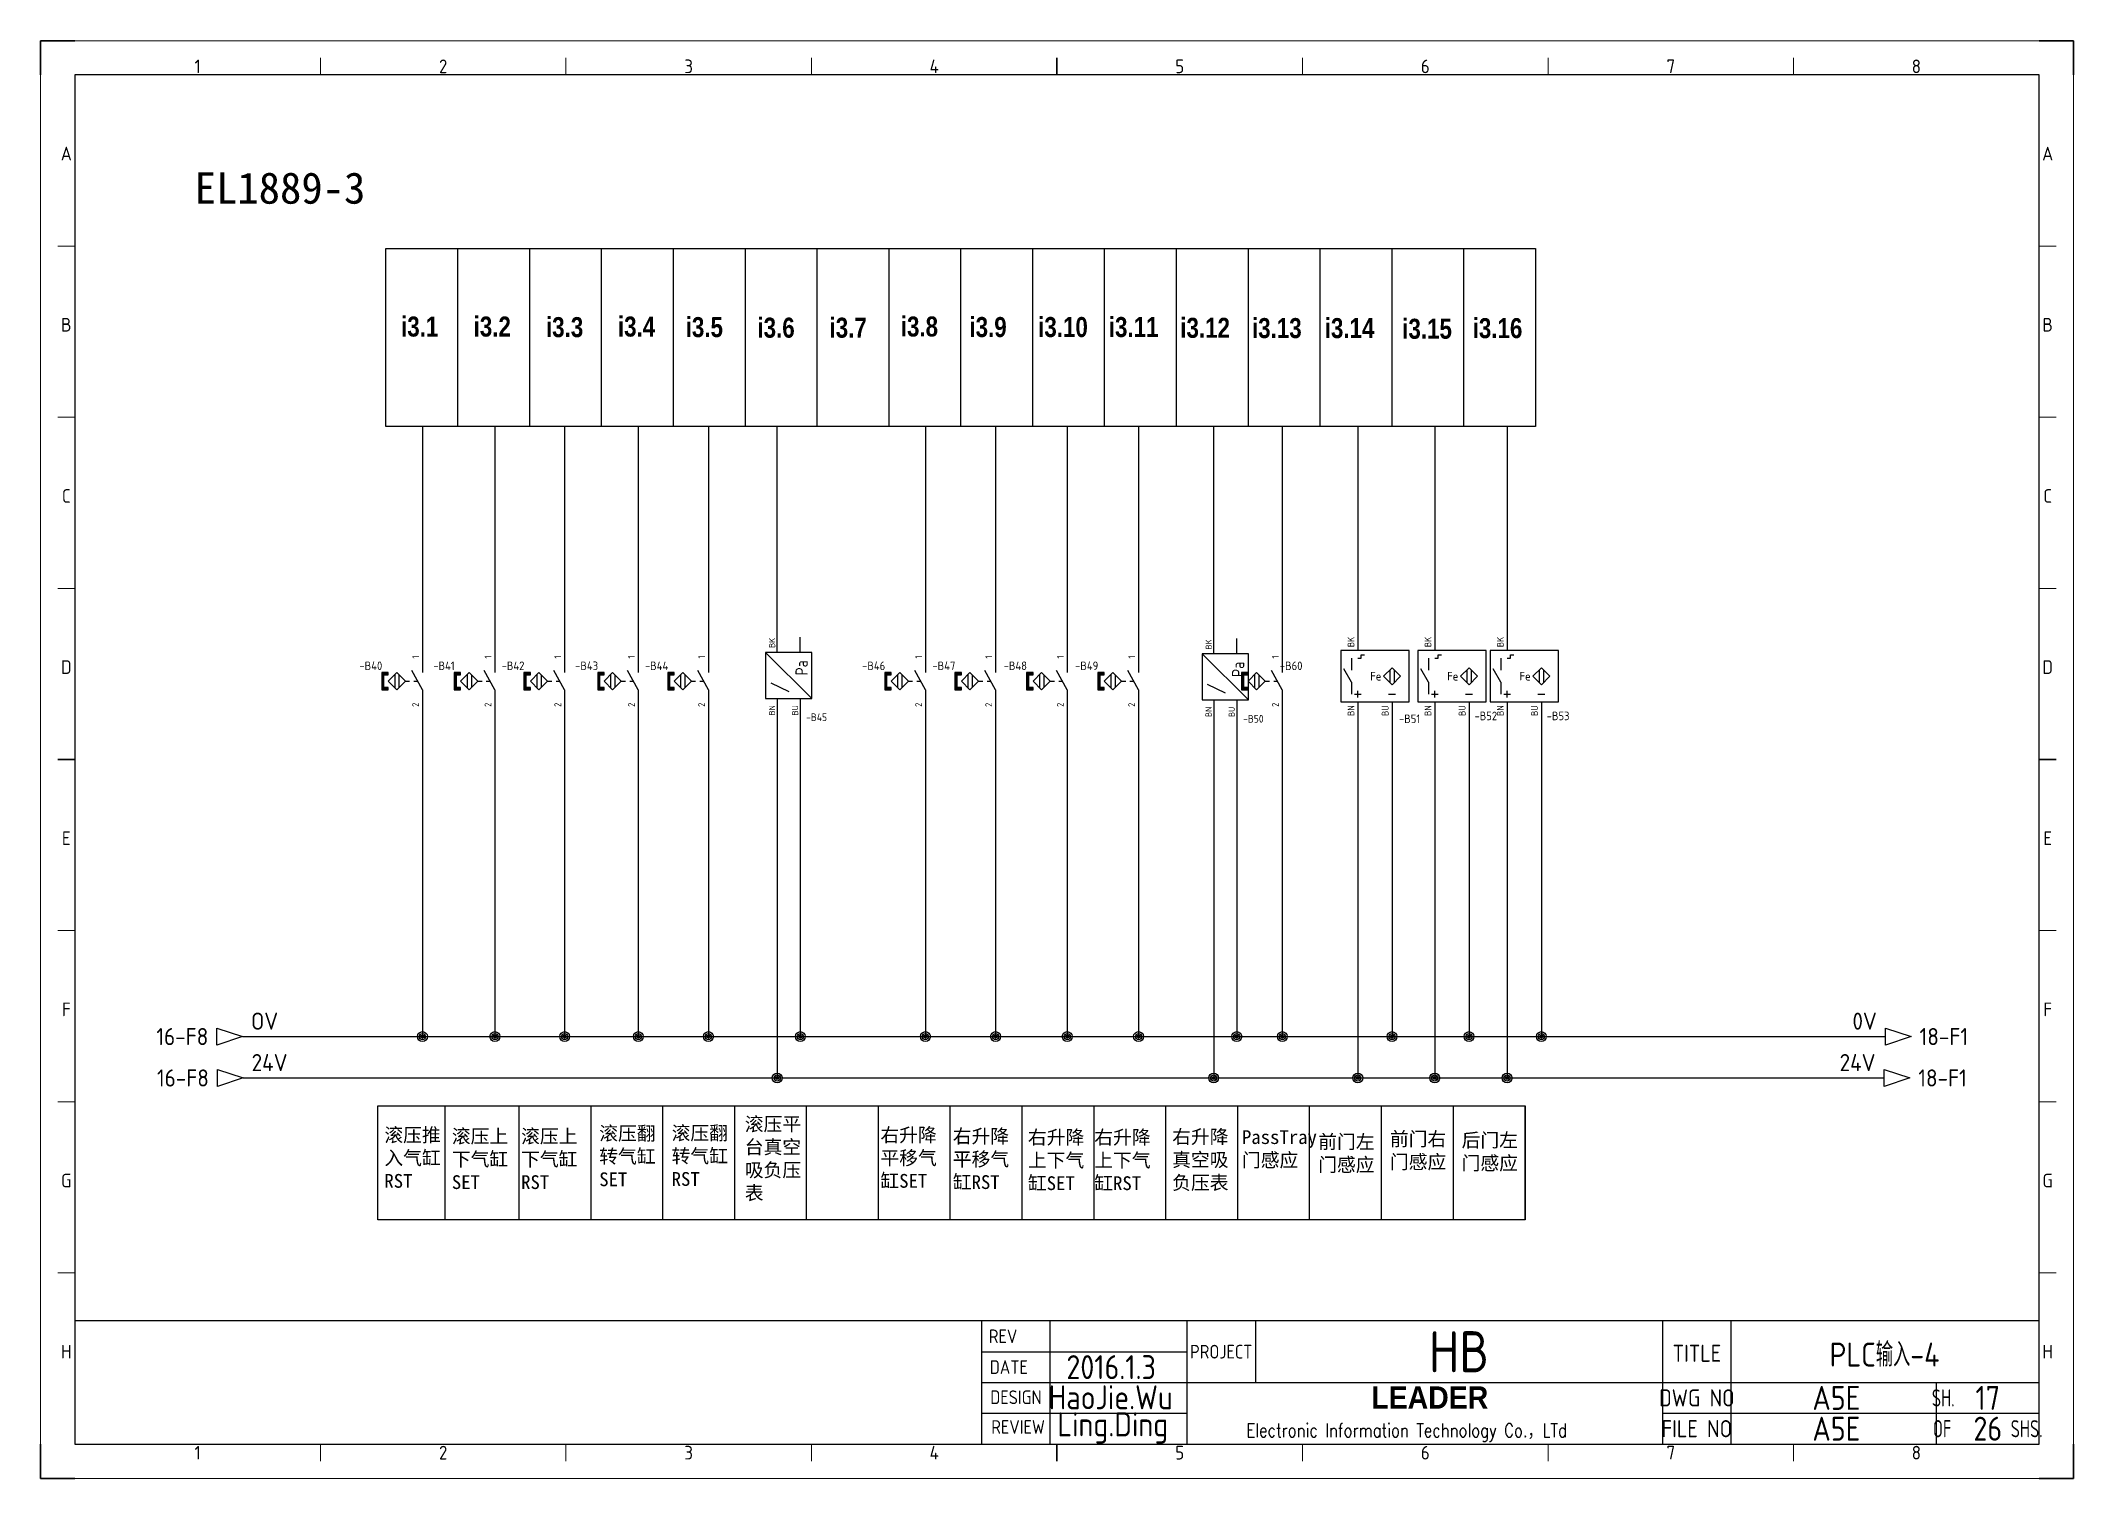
# Model space of a CAD drawing. Header units: millimetres. Extents: x -1699 to 15529, y -2130 to 61.
# Drawn here: x 9018 to 9612, y -2123 to -1703 of the extents above; entities that cross this region are included whole.
import ezdxf
from ezdxf.enums import TextEntityAlignment as Align

# ---------------------------------------------------------------- set-up
doc = ezdxf.new("R2010")
doc.units = ezdxf.units.MM
doc.header["$LTSCALE"] = 10
for name, color, linetype in [('AE_BOR', 1, 'Continuous'), ('SYMS', 7, 'Continuous'), ('TAGS', 51, 'Continuous'), ('TERMS', 123, 'Continuous'), ('WIREREF', 61, 'Continuous'), ('WIREREF_DEST', 61, 'Continuous'), ('XREF', 7, 'Continuous'), ('YEL_14_THHN', 7, 'Continuous'), ('图框_标题栏属性', 1, 'Continuous'), ('图框_标题栏文字', 6, 'Continuous')]:
    doc.layers.add(name, color=color, linetype=linetype)
doc.layers.add('细实线', color=7, linetype='Continuous', lineweight=25)
doc.styles.add('ACGBTS', font='ISOCP.SHX')
doc.styles.add('CCFS', font='', dxfattribs={"height": 0.7})
doc.styles.get("Standard").update_dxf_attribs({"font": 'simplex.shx', "width": 0.8, "height": 1.625, "bigfont": 'spec_bar.shx'})
doc.styles.add('WD_IEC', font='ISOCP2.shx', dxfattribs={"height": 4, "bigfont": 'gbcbig.shx'})
doc.styles.add('工程字', font='gbenor.shx', dxfattribs={"bigfont": 'gbcbig.shx'})
doc.styles.get('CCFS').set_extended_font_data('SimSun')

msp = doc.modelspace()

# ---------------------------------------------------------------- texts
at = {"layer": 'SYMS', "attachment_point": 1, "style": 'CCFS'}
for s, heights, insert, char_height in [('\\P{\\fSimSun|b1|i0|c134|p2;EL1889-3}', [28.12], (9063.36, -1726.07), 9.1652), ('\\P滚压翻转气缸SET', [28.12], (9181.58, -2013.39), 4.024), ('\\P滚压翻转气缸RST', [28.12], (9202.73, -2013.29), 4.024), ('\\P滚压平台真空吸负压表', [34.76], (9224.12, -2010.67), 4.024), ('\\P滚压推入气缸RST', [28.12], (9118.79, -2013.86), 4.024), ('\\P滚压上下气缸SET', [28.12], (9138.51, -2014.22), 4.024), ('\\P滚压上下气缸RST', [28.12], (9158.75, -2014.22), 4.024), ('\\P右升降平移气缸SET', [28.12], (9263.75, -2013.85), 4.024), ('\\P右升降平移气缸RST', [28.12], (9284.9, -2014.21), 4.024), ('\\P右升降上下气缸SET', [28.12], (9306.85, -2014.53), 4.024), ('\\P右升降上下气缸RST', [28.12], (9326.24, -2014.53), 4.024), ('\\P右升降真空吸负压表', [28.12], (9349.01, -2014.37), 4.024), ('\\PPassTray门感应', [28.12], (9369.4, -2014.48), 4.0235), ('\\P前门左门感应', [28.12], (9391.69, -2015.83), 4.024), ('\\P前门右门感应', [28.12], (9412.65, -2015.01), 4.024), ('\\P后门左门感应', [28.12], (9433.59, -2015.37), 4.024)]:
    msp.add_mtext_dynamic_manual_height_columns(s, width=17.3119, gutter_width=0, heights=heights, dxfattribs=dict(at, insert=insert, char_height=char_height))
at = {"layer": '细实线', "char_height": 5.8437, "width": 4.8714, "attachment_point": 1}
for s, insert in [('{\\fArial|b1|i0|c0|p34;i3.1}', (9123.67, -1783.48)), ('{\\fArial|b1|i0|c0|p34;i3.2}', (9144.87, -1783.48)), ('{\\fArial|b1|i0|c0|p34;i3.3}', (9166.01, -1783.65)), ('{\\fArial|b1|i0|c0|p34;i3.4}', (9187.04, -1783.48)), ('{\\fArial|b1|i0|c0|p34;i3.5}', (9206.85, -1783.65)), ('{\\fArial|b1|i0|c0|p34;i3.6}', (9227.81, -1783.81)), ('{\\fArial|b1|i0|c0|p34;i3.7}', (9248.88, -1783.81)), ('{\\fArial|b1|i0|c0|p34;i3.8}', (9269.7, -1783.47)), ('{\\fArial|b1|i0|c0|p34;i3.9}', (9289.76, -1783.63)), ('{\\fArial|b1|i0|c0|p34;i3.10}', (9309.84, -1783.63)), ('{\\fArial|b1|i0|c0|p34;i3.11}', (9330.49, -1783.63)), ('{\\fArial|b1|i0|c0|p34;i3.12}', (9351.37, -1783.85)), ('{\\fArial|b1|i0|c0|p34;i3.13}', (9372.33, -1783.93)), ('{\\fArial|b1|i0|c0|p34;i3.14}', (9393.59, -1783.94)), ('{\\fArial|b1|i0|c0|p34;i3.15}', (9416.23, -1784.13)), ('{\\fArial|b1|i0|c0|p34;i3.16}', (9436.82, -1783.95))]:
    msp.add_mtext(s, dxfattribs=dict(at, insert=insert))

# ---------------------------------------------------------------- blocks, each defined once
blk = doc.blocks.new('Border')
for p, q in [((584, 410), (10, 410)), ((10, 410), (10, 10)), ((584, 10), (584, 410)), ((10, 10), (584, 10))]:
    blk.add_line(p, q)
at = {"layer": 'AE_BOR', "color": 1, "lineweight": 30}
for p, q in [((10, 420), (0, 420)), ((0, 420), (0, 410)), ((594, 420), (584, 420)), ((594, 410), (594, 420)), ((297, 410), (297, 415)), ((5, 210), (10, 210)), ((584, 210), (589, 210)), ((0, 0), (0, 10)), ((297, 5), (297, 10)), ((594, 0), (594, 10)), ((0, 0), (10, 0)), ((594, 0), (584, 0))]:
    blk.add_line(p, q, dxfattribs=at)
at = {"layer": 'AE_BOR', "color": 1, "lineweight": 15}
for p, q in [((0, 420), (594, 420)), ((0, 0), (0, 420)), ((594, 420), (594, 0)), ((81.75, 410), (81.75, 415)), ((153.5, 410), (153.5, 415)), ((225.25, 410), (225.25, 415)), ((368.75, 410), (368.75, 415)), ((440.5, 410), (440.5, 415)), ((512.25, 410), (512.25, 415)), ((10, 360), (5, 360)), ((589, 360), (584, 360)), ((10, 310), (5, 310)), ((589, 310), (584, 310)), ((10, 260), (5, 260)), ((589, 260), (584, 260)), ((10, 160), (5, 160)), ((589, 160), (584, 160)), ((10, 110), (5, 110)), ((589, 110), (584, 110)), ((10, 60), (5, 60)), ((589, 60), (584, 60)), ((81.75, 5), (81.75, 10)), ((153.5, 5), (153.5, 10)), ((225.25, 5), (225.25, 10)), ((368.75, 5), (368.75, 10)), ((440.5, 5), (440.5, 10)), ((512.25, 5), (512.25, 10)), ((594, 0), (0, 0))]:
    blk.add_line(p, q, dxfattribs=at)
at = {"layer": 'AE_BOR', "color": 1, "lineweight": 15, "style": 'ACGBTS'}
for s, p in [('1', (45.875, 412.5)), ('2', (117.625, 412.5)), ('3', (189.375, 412.5)), ('4', (261.125, 412.5)), ('5', (332.875, 412.5)), ('6', (404.625, 412.5)), ('7', (476.375, 412.5)), ('8', (548.125, 412.5)), ('A', (7.5, 387)), ('A', (586.5, 387)), ('B', (7.5, 337)), ('B', (586.5, 337)), ('C', (7.5, 287)), ('C', (586.5, 287)), ('D', (7.5, 237)), ('D', (586.5, 237)), ('E', (7.5, 187)), ('E', (586.5, 187)), ('F', (7.5, 137)), ('F', (586.5, 137)), ('G', (7.5, 87)), ('G', (586.5, 87)), ('H', (7.5, 37)), ('H', (586.5, 37)), ('1', (45.875, 7.5)), ('2', (117.625, 7.5)), ('3', (189.375, 7.5)), ('4', (261.125, 7.5)), ('5', (332.875, 7.5)), ('6', (404.625, 7.5)), ('7', (476.375, 7.5)), ('8', (548.125, 7.5))]:
    blk.add_text(s, height=4, dxfattribs=at).set_placement(p, align=Align.MIDDLE)
blk = doc.blocks.new('TITLE3')
for p, q in [((-309, 0), (-309, 36)), ((-289, 0), (-289, 36)), ((-249, 0), (-249, 36)), ((-249, 0), (-249, 36)), ((-249, 0), (-249, 36)), ((-229, 36), (-229, 27)), ((-110, 0), (-110, 36)), ((-90, 0), (-90, 36)), ((-309, 27), (-249, 27)), ((-229, 27), (-229, 18)), ((-309, 18), (-248.01, 18)), ((-249, 18), (0, 18)), ((-30, 0), (-30, 18)), ((-309, 9), (-249, 9)), ((-110, 9), (0, 9)), ((-289, 4.18), (-289, 4.18)), ((-289, 4.18), (-289, 4.18))]:
    blk.add_line(p, q)
blk.add_lwpolyline([(-309, 36), (-574, 36), (-574, 0), (-309, 0)], close=True)
blk.add_lwpolyline([(-309, 0), (0, 0), (0, 36), (-309, 36)])
at = {"insert": (-248.01, 16.87), "char_height": 5, "attachment_point": 1}
blk.add_mtext_dynamic_manual_height_columns('\\pi52.854;{\\fArial Black|b0|i0|c0|p34;\\H1.3x;LEADER\\Fsimplex,spec_bar|c134;\\H1.0769x; }\\P\\pi16.37;{\\H0.8x;Electronic Information Technology Co.\\fSimSun|b0|i0|c134|p2;，\\Fsimplex,spec_bar|c134;LTd}', width=138.0147, gutter_width=8.12, heights=[69.93], dxfattribs=at)
at = {"layer": '图框_标题栏属性', "style": '工程字'}
for tag, height, p in [('版本', 7, (-271.17, 31.5)), ('项目', 12, (-169.5, 27)), ('名称', 7, (-45.16, 26.53)), ('日期', 7, (-271.17, 22.5)), ('制图', 7, (-271.33, 13.69)), ('文件', 7, (-59.26, 13.5)), ('页数', 7, (-16.34, 13.5)), ('审核', 7, (-270.7, 4.72)), ('图号', 7, (-59.26, 4.5)), ('总数', 7, (-16.34, 4.5))]:
    blk.add_attdef(tag, text='', height=height, dxfattribs=at).set_placement(p, align=Align.MIDDLE)
at = {"layer": '图框_标题栏文字', "style": '工程字'}
for s, height, p in [('REV', 4, (-302.75, 31.5)), ('DATE', 4, (-301.08, 22.5)), ('PROJECT', 4, (-239, 27)), ('TITLE', 5, (-100, 26.53)), ('DESIGN', 4, (-299, 13.69)), ('DWG NO', 5, (-100, 13.5)), ('REVIEW', 4, (-298.37, 5.01)), ('FILE NO', 5, (-100, 4.5))]:
    blk.add_text(s, height=height, dxfattribs=at).set_placement(p, align=Align.MIDDLE_CENTER)
at = {"layer": '图框_标题栏文字', "style": '工程字', "width": 0.8}
for s, p in [('SH.            ', (-15, 13.5)), ('OF        SHS.', (-15, 4.5))]:
    blk.add_text(s, height=5, dxfattribs=at).set_placement(p, align=Align.MIDDLE_CENTER)
blk = doc.blocks.new('*U269')
at = {"layer": 'SYMS'}
blk.add_line((0, 25.98), (0, -25.98), dxfattribs=at)
blk = doc.blocks.new('*U270')
at = {"layer": 'SYMS', "color": 0, "linetype": 'ByBlock', "lineweight": -2, "transparency": 16777216}
for p in [(0, 0), (21, 0), (42, 0), (63, 0), (84, 0), (105, 0), (126, 0), (147, 0), (168, 0), (189, 0), (210, 0), (231, 0), (252, 0), (273, 0), (294, 0), (315, 0)]:
    blk.add_blockref('*U269', p, dxfattribs=at)
blk = doc.blocks.new('HA1D3')
blk.add_lwpolyline([(0, 0), (-3.75, -1.25), (-3.75, 1.25)], close=True)
at = {"style": 'WD_IEC'}
for tag, p, height, flags in [('WIRENO', (1.25, 1), 2.5, 8), ('X1TERM01', (0, 0), 0.32, 1)]:
    blk.add_attdef(tag, p, '', height=height, dxfattribs=dict(at, flags=flags))
blk.add_attdef('XREF', text='', height=2.5, dxfattribs=at).set_placement((-5, 0), align=Align.MIDDLE_RIGHT)
at = {"style": 'WD_IEC', "flags": 1}
blk.add_attdef('SIGCODE', text='', height=1, dxfattribs=at).set_placement((-2.5, 1.8), align=Align.RIGHT)
at = {"style": 'WD_IEC'}
blk.add_attdef('DESC1', text='', height=2.5, dxfattribs=at).set_placement((1.25, -1), align=Align.TOP_LEFT)
blk = doc.blocks.new('VIN1B10')
for p, q in [((3.75, 7.5), (-3.75, 7.5)), ((-3.75, 7.5), (11.25, -7.45)), ((-3.75, 7.46), (-3.75, -7.45)), ((0, 7.5), (0, 12.5)), ((11.25, 7.5), (3.75, 7.5)), ((7.5, 7.46), (7.5, 12.46)), ((11.25, -7.45), (11.25, 7.5)), ((-2.07, -2.37), (3.75, -5.19)), ((-3.75, -7.45), (3.75, -7.45)), ((0, -7.45), (0, -12.45)), ((3.75, -7.45), (11.25, -7.45)), ((7.5, -7.45), (7.5, -12.45))]:
    blk.add_line(p, q)
at = {"style": 'WD_IEC', "width": 0.9}
blk.add_text('Pa', height=4, rotation=90, dxfattribs=at).set_placement((9.93, -0.02))
at = {"style": 'WD_IEC'}
for tag, height, p in [('INST', 2.7, (-5.5, 11.96)), ('LOC', 2.7, (-5.5, 7.96)), ('TAG1', 2.5, (-5.5, 3.21)), ('DESC2', 2.7, (-5.5, -9.24)), ('DESC1', 2.7, (-5.5, -5.24)), ('DESC3', 2.7, (-5.5, -13.24)), ('WDTAGALT', 2.5, (-5.44, -16.55))]:
    blk.add_attdef(tag, text='', height=height, dxfattribs=at).set_placement(p, align=Align.RIGHT)
for tag, p in [('TERM01', (-0.64, 12.2)), ('TERM03', (6.86, 12.2))]:
    blk.add_attdef(tag, text='', height=2, rotation=90, dxfattribs=at).set_placement(p, align=Align.RIGHT)
at = {"style": 'WD_IEC', "flags": 1}
for tag, p, height in [('X2TERM01', (0, 12.5), 0.32), ('X2TERM03', (7.5, 12.46), 0.32), ('MFG', (12.06, 6.2), 1.5), ('X4LINK', (-3.8, -0.01), 0.32), ('X1LINK', (11.25, 0.02), 0.32), ('CAT', (12.06, 3.7), 1.5), ('ASSYCODE', (12.24, -4.45), 1), ('FAMILY', (12.24, -5.95), 1), ('CATDESC', (12.24, -7.45), 1), ('X8TERM02', (0, -12.45), 0.32), ('X8TERM04', (7.5, -12.45), 0.32)]:
    blk.add_attdef(tag, p, '', height=height, dxfattribs=at)
at = {"lineweight": 15, "style": 'WD_IEC'}
blk.add_attdef('XREF', text='', height=2.5, dxfattribs=at).set_placement((-5.5, -1.39), align=Align.RIGHT)
at = {"style": 'WD_IEC'}
for tag, p in [('TERM02', (-0.67, -12.99)), ('TERM04', (6.83, -12.99))]:
    blk.add_attdef(tag, p, '', height=2, rotation=90, dxfattribs=at)
blk = doc.blocks.new('WDDOT')
for radius in [0.72, 0.449, 0.223]:
    blk.add_circle((0, 0), radius)
blk = doc.blocks.new('VPX11M')
for p, q in [((0, 7.5), (0, 2.5)), ((-8.125, 1.875), (-8.125, -1.875)), ((-6.875, 1.875), (-6.875, -1.875)), ((-5, 0), (-3.75, 0)), ((0, -2.5), (-3.125, 3.125)), ((-2.5, 0), (-1.389, 0)), ((0, -2.5), (0, -7.5))]:
    blk.add_line(p, q)
for points in [[(-11.25, 1.875), (-10, 1.875), (-10, 2.5), (-11.875, 2.5), (-11.875, -2.5), (-10, -2.5), (-10, -1.875), (-11.25, -1.875)], [(-7.5, 2.5), (-5, 0), (-7.5, -2.5), (-10, 0)]]:
    blk.add_lwpolyline(points, close=True)
for points in [[(-11.875, 2.5), (-11.875, 1.875), (-10, 2.5), (-10, 1.875)], [(-11.875, 1.875), (-11.875, -1.875), (-11.25, 1.875), (-11.25, -1.875)], [(-11.875, -1.875), (-11.875, -2.5), (-10, -1.875), (-10, -2.5)]]:
    blk.add_solid(points)
at = {"style": 'WD_IEC'}
for tag, p in [('INST', (-11.75, 10.25)), ('LOC', (-11.75, 6.75)), ('TAG1', (-11.75, 3.25)), ('DESC2', (-11.75, -13.35)), ('DESC1', (-11.75, -9.85)), ('DESC3', (-11.75, -16.85))]:
    blk.add_attdef(tag, text='', height=2.5, dxfattribs=at).set_placement(p, align=Align.RIGHT)
blk.add_attdef('TERM01', text='', height=2, rotation=90, dxfattribs=at).set_placement((-1, 7.5), align=Align.RIGHT)
at = {"style": 'WD_IEC', "flags": 1}
for tag, p, height in [('X2TERM01', (0, 7.5), 0.32), ('MFG', (2.75, 6.5), 1.5), ('X1LINK', (0, 0), 0.32), ('CAT', (2.75, 4), 1.5), ('ASSYCODE', (1, -4), 1), ('CONTACT', (1, -2.5), 1), ('FAMILY', (1, -5.5), 1), ('COMMON', (2.25, -3.75), 1), ('X8TERM02', (0, -7.5), 0.32), ('CATDESC', (1, -7), 1)]:
    blk.add_attdef(tag, p, '', height=height, dxfattribs=at)
at = {"style": 'WD_IEC'}
blk.add_attdef('TERM02', (-1, -7.5), '', height=2, rotation=90, dxfattribs=at)
at = {"lineweight": 15, "style": 'WD_IEC'}
for tag, p in [('XREF', (-11.75, -6)), ('WDTAGALT', (-11.5, -20))]:
    blk.add_attdef(tag, text='', height=2.5, dxfattribs=at).set_placement(p, align=Align.RIGHT)
blk = doc.blocks.new('VPX11IN3R')
for p, q in [((1, 5.25), (1, 6.25)), ((1, 6.25), (2, 6.25)), ((-1.875, -1.75), (-4.062, 2.188)), ((-1.875, 5.25), (-1.875, 1.75)), ((0, 5.25), (1, 5.25)), ((9.375, 1.875), (9.375, -1.875)), ((10.625, 1.875), (10.625, -1.875)), ((-1.875, -1.75), (-1.875, -5.25)), ((-1, -5.25), (1, -5.25)), ((0, -6.25), (0, -4.25)), ((9, -5.25), (11, -5.25))]:
    blk.add_line(p, q)
for points in [[(-5, -7.5), (15, -7.5), (15, 7.5), (-5, 7.5)], [(10, 2.5), (12.5, 0), (10, -2.5), (7.5, 0)]]:
    blk.add_lwpolyline(points, close=True)
at = {"style": 'WD_IEC'}
blk.add_text('Fe', height=2.5, dxfattribs=at).set_placement((6.875, 0), align=Align.MIDDLE_RIGHT)
for tag, p in [('INST', (-6.75, 10.25)), ('LOC', (-6.75, 6.75)), ('TAG1', (-6.75, 3.25)), ('DESC1', (-6.75, -5.2)), ('DESC3', (-6.75, -12.2)), ('DESC2', (-6.75, -8.7)), ('WDTAGALT', (-6.5, -15.5))]:
    blk.add_attdef(tag, text='', height=2.5, dxfattribs=at).set_placement(p, align=Align.RIGHT)
blk.add_attdef('TERM02', (-1, 8.5), '', height=2, rotation=90, dxfattribs=at)
at = {"style": 'WD_IEC', "flags": 1}
for tag, p, height in [('X2TERM02', (0, 7.5), 0.32), ('MFG', (17.75, 6.5), 1.5), ('CAT', (17.75, 4), 1.5), ('ASSYCODE', (16, -4), 1), ('FAMILY', (16, -5.5), 1), ('X8TERM01', (0, -7.5), 0.32), ('X8TERM03', (10, -7.5), 0.32), ('CATDESC', (16, -7), 1)]:
    blk.add_attdef(tag, p, '', height=height, dxfattribs=at)
at = {"lineweight": 15, "style": 'WD_IEC'}
blk.add_attdef('XREF', text='', height=2.5, dxfattribs=at).set_placement((-6.75, -1.35), align=Align.RIGHT)
at = {"style": 'WD_IEC'}
for tag, p in [('TERM01', (-1, -8.5)), ('TERM03', (9, -8.5))]:
    blk.add_attdef(tag, text='', height=2, rotation=90, dxfattribs=at).set_placement(p, align=Align.RIGHT)
blk = doc.blocks.new('*U275')
at = {"layer": 'SYMS'}
blk.add_line((0, -16.65), (0, 16.65), dxfattribs=at)
blk = doc.blocks.new('*U276')
at = {"layer": 'SYMS', "color": 0, "linetype": 'ByBlock', "lineweight": -2, "transparency": 16777216}
for p in [(0, 0), (21, 0), (42, 0), (63, 0), (84, 0), (105, 0), (126, 0), (147, 0), (168, 0), (189, 0), (210, 0), (231, 0), (252, 0), (273, 0), (294, 0)]:
    blk.add_blockref('*U275', p, dxfattribs=at)
blk = doc.blocks.new('HA1S1')
blk.add_lwpolyline([(0, 1.25), (3.75, 0), (0, -1.25)], close=True)
at = {"style": 'WD_IEC'}
for tag, height, flags, p in [('WIRENO', 2.5, 8, (-1.25, 1)), ('SIGCODE', 1, 1, (5, 1.8))]:
    blk.add_attdef(tag, text='', height=height, dxfattribs=dict(at, flags=flags)).set_placement(p, align=Align.RIGHT)
at = {"style": 'WD_IEC', "flags": 1}
blk.add_attdef('X4TERM01', (0, 0), '', height=0.32, dxfattribs=at)
at = {"style": 'WD_IEC'}
blk.add_attdef('XREF', text='', height=2.5, dxfattribs=at).set_placement((5, 0), align=Align.MIDDLE_LEFT)
blk.add_attdef('DESC1', text='', height=2.5, dxfattribs=at).set_placement((-1.25, -1), align=Align.TOP_RIGHT)

# ---------------------------------------------------------------- linework, layer by layer
at = {"layer": 'SYMS'}
for p, q in [((9119.18, -1763.63), (9140.18, -1763.63)), ((9136.46, -2014.02), (9136.46, -2047.33))]:
    msp.add_line(p, q, dxfattribs=at)
for points in [[(9119.18, -1763.63), (9455.18, -1763.63), (9455.18, -1815.59), (9119.18, -1815.59)], [(9116.84, -2014.02), (9452.18, -2014.02), (9452.18, -2047.33), (9116.84, -2047.33)]]:
    msp.add_lwpolyline(points, close=True, dxfattribs=at)
at = {"layer": 'YEL_14_THHN'}
for p, q in [((9129.93, -1815.59), (9129.93, -1882.51)), ((9151.09, -1815.59), (9151.09, -1882.51)), ((9171.47, -1815.59), (9171.47, -1882.51)), ((9193, -1815.59), (9193, -1882.51)), ((9213.5, -1815.59), (9213.5, -1882.51)), ((9233.58, -1877.09), (9233.58, -1815.59)), ((9276.91, -1815.59), (9276.91, -1882.51)), ((9297.4, -1815.59), (9297.4, -1882.51)), ((9318.34, -1815.59), (9318.34, -1882.51)), ((9339.18, -1815.59), (9339.18, -1882.51)), ((9361.14, -1877.53), (9361.14, -1815.59)), ((9381.18, -1815.59), (9381.18, -1882.51)), ((9403.26, -1815.59), (9403.26, -1881.07)), ((9425.75, -1815.59), (9425.75, -1881.07)), ((9446.89, -1815.59), (9446.89, -1881.07)), ((9129.93, -1897.51), (9129.93, -1993.83)), ((9151.09, -1897.51), (9151.09, -1993.83)), ((9171.47, -1897.51), (9171.47, -1993.83)), ((9193, -1897.51), (9193, -1993.83)), ((9213.5, -1897.51), (9213.5, -1993.83)), ((9233.58, -1899.54), (9233.58, -2005.93)), ((9240.33, -1899.54), (9240.33, -1993.83)), ((9276.91, -1897.51), (9276.91, -1993.83)), ((9297.4, -1897.51), (9297.4, -1993.83)), ((9318.34, -1897.51), (9318.34, -1993.83)), ((9339.18, -1897.51), (9339.18, -1993.83)), ((9361.14, -1899.99), (9361.14, -2005.93)), ((9367.89, -1899.99), (9367.89, -1993.83)), ((9381.18, -1897.51), (9381.18, -1993.83)), ((9403.26, -1896.07), (9403.26, -2005.93)), ((9413.26, -1896.07), (9413.26, -1993.83)), ((9425.75, -1896.07), (9425.75, -2005.93)), ((9435.75, -1896.07), (9435.75, -1993.83)), ((9446.89, -1896.07), (9446.89, -2005.93)), ((9456.89, -1896.07), (9456.89, -1993.83)), ((9077.34, -1993.83), (9557.42, -1993.83)), ((9077.51, -2005.93), (9557.04, -2005.93))]:
    msp.add_line(p, q, dxfattribs=at)

# ---------------------------------------------------------------- block references
ref = msp.add_blockref('TITLE3', (9602.35, -2112.89))
ref.add_attrib('总数', '26', dxfattribs={"layer": '图框_标题栏属性', "height": 7, "style": '工程字'}).set_placement((9587.35, -2108.39), align=Align.MIDDLE)
ref.add_attrib('页数', '17', dxfattribs={"layer": '图框_标题栏属性', "height": 7, "style": '工程字'}).set_placement((9587.35, -2099.39), align=Align.MIDDLE)
ref.add_attrib('文件', 'A5E', dxfattribs={"layer": '图框_标题栏属性', "height": 7, "style": '工程字'}).set_placement((9543.1, -2099.39), align=Align.MIDDLE)
ref.add_attrib('图号', 'A5E', dxfattribs={"layer": '图框_标题栏属性', "height": 7, "style": '工程字'}).set_placement((9543.1, -2108.39), align=Align.MIDDLE)
ref.add_attrib('名称', 'PLC输入-4', dxfattribs={"layer": '图框_标题栏属性', "height": 7, "style": '工程字'}).set_placement((9557.19, -2086.36), align=Align.MIDDLE)
ref.add_attrib('项目', 'HB', dxfattribs={"layer": '图框_标题栏属性', "height": 12, "style": '工程字'}).set_placement((9432.85, -2085.89), align=Align.MIDDLE)
ref.add_attrib('审核', 'Ling.Ding', dxfattribs={"layer": '图框_标题栏属性', "height": 7, "style": '工程字'}).set_placement((9331.65, -2108.17), align=Align.MIDDLE)
ref.add_attrib('制图', 'HaoJie.Wu', dxfattribs={"layer": '图框_标题栏属性', "height": 7, "style": '工程字'}).set_placement((9331.03, -2099.2), align=Align.MIDDLE)
ref.add_attrib('日期', '2016.1.3', dxfattribs={"layer": '图框_标题栏属性', "height": 7, "style": '工程字'}).set_placement((9331.18, -2090.39), align=Align.MIDDLE)
at = {"layer": 'AE_BOR'}
msp.add_blockref('Border', (9018.35, -2122.89), dxfattribs=at)
at = {"layer": 'SYMS'}
for name, p in [('*U270', (9140.18, -1789.61)), ('*U276', (9158.18, -2030.67))]:
    msp.add_blockref(name, p, dxfattribs=at)
ref = msp.add_blockref('VPX11M', (9129.93, -1890.01), dxfattribs=at)
ref.add_attrib('TERM02', '2', (9128.93, -1897.51), dxfattribs={"layer": 'TERMS', "height": 2, "rotation": 90, "style": 'WD_IEC'})
ref.add_attrib('TERM01', '1', dxfattribs={"layer": 'TERMS', "height": 2, "rotation": 90, "style": 'WD_IEC'}).set_placement((9128.93, -1882.51), align=Align.RIGHT)
ref.add_attrib('TAG1', '-B40', dxfattribs={"layer": 'TAGS', "height": 2.5, "style": 'WD_IEC'}).set_placement((9118.18, -1886.76), align=Align.RIGHT)
ref = msp.add_blockref('VPX11M', (9151.09, -1890.01), dxfattribs=at)
ref.add_attrib('TERM02', '2', (9150.09, -1897.51), dxfattribs={"layer": 'TERMS', "height": 2, "rotation": 90, "style": 'WD_IEC'})
ref.add_attrib('TERM01', '1', dxfattribs={"layer": 'TERMS', "height": 2, "rotation": 90, "style": 'WD_IEC'}).set_placement((9150.09, -1882.51), align=Align.RIGHT)
ref.add_attrib('TAG1', '-B41', dxfattribs={"layer": 'TAGS', "height": 2.5, "style": 'WD_IEC'}).set_placement((9139.34, -1886.76), align=Align.RIGHT)
ref = msp.add_blockref('VPX11M', (9171.47, -1890.01), dxfattribs=at)
ref.add_attrib('TERM02', '2', (9170.47, -1897.51), dxfattribs={"layer": 'TERMS', "height": 2, "rotation": 90, "style": 'WD_IEC'})
ref.add_attrib('TERM01', '1', dxfattribs={"layer": 'TERMS', "height": 2, "rotation": 90, "style": 'WD_IEC'}).set_placement((9170.47, -1882.51), align=Align.RIGHT)
ref.add_attrib('TAG1', '-B42', dxfattribs={"layer": 'TAGS', "height": 2.5, "style": 'WD_IEC'}).set_placement((9159.72, -1886.76), align=Align.RIGHT)
ref = msp.add_blockref('VPX11M', (9193, -1890.01), dxfattribs=at)
ref.add_attrib('TERM02', '2', (9192, -1897.51), dxfattribs={"layer": 'TERMS', "height": 2, "rotation": 90, "style": 'WD_IEC'})
ref.add_attrib('TERM01', '1', dxfattribs={"layer": 'TERMS', "height": 2, "rotation": 90, "style": 'WD_IEC'}).set_placement((9192, -1882.51), align=Align.RIGHT)
ref.add_attrib('TAG1', '-B43', dxfattribs={"layer": 'TAGS', "height": 2.5, "style": 'WD_IEC'}).set_placement((9181.25, -1886.76), align=Align.RIGHT)
ref = msp.add_blockref('VPX11M', (9213.5, -1890.01), dxfattribs=at)
ref.add_attrib('TERM02', '2', (9212.5, -1897.51), dxfattribs={"layer": 'TERMS', "height": 2, "rotation": 90, "style": 'WD_IEC'})
ref.add_attrib('TERM01', '1', dxfattribs={"layer": 'TERMS', "height": 2, "rotation": 90, "style": 'WD_IEC'}).set_placement((9212.5, -1882.51), align=Align.RIGHT)
ref.add_attrib('TAG1', '-B44', dxfattribs={"layer": 'TAGS', "height": 2.5, "style": 'WD_IEC'}).set_placement((9201.75, -1886.76), align=Align.RIGHT)
ref = msp.add_blockref('VIN1B10', (9233.58, -1888.34), dxfattribs=dict(at, xscale=0.9, yscale=0.9, zscale=0.9))
ref.add_attrib('TERM04', 'BU', (9239.72, -1900.03), dxfattribs={"layer": 'TERMS', "height": 1.8, "rotation": 90, "style": 'WD_IEC'})
ref.add_attrib('TAG1', '-B45', dxfattribs={"layer": 'TAGS', "height": 2.25, "style": 'WD_IEC'}).set_placement((9248.15, -1901.67), align=Align.RIGHT)
ref.add_attrib('TERM01', 'BK', dxfattribs={"layer": 'TERMS', "height": 1.8, "rotation": 90, "style": 'WD_IEC'}).set_placement((9233, -1877.36), align=Align.RIGHT)
ref.add_attrib('TERM02', 'BN', (9232.97, -1900.03), dxfattribs={"layer": 'TERMS', "height": 1.8, "rotation": 90, "style": 'WD_IEC'})
ref = msp.add_blockref('VPX11M', (9276.91, -1890.01), dxfattribs=at)
ref.add_attrib('TERM02', '2', (9275.91, -1897.51), dxfattribs={"layer": 'TERMS', "height": 2, "rotation": 90, "style": 'WD_IEC'})
ref.add_attrib('TERM01', '1', dxfattribs={"layer": 'TERMS', "height": 2, "rotation": 90, "style": 'WD_IEC'}).set_placement((9275.91, -1882.51), align=Align.RIGHT)
ref.add_attrib('TAG1', '-B46', dxfattribs={"layer": 'TAGS', "height": 2.5, "style": 'WD_IEC'}).set_placement((9265.16, -1886.76), align=Align.RIGHT)
ref = msp.add_blockref('VPX11M', (9297.4, -1890.01), dxfattribs=at)
ref.add_attrib('TERM02', '2', (9296.4, -1897.51), dxfattribs={"layer": 'TERMS', "height": 2, "rotation": 90, "style": 'WD_IEC'})
ref.add_attrib('TERM01', '1', dxfattribs={"layer": 'TERMS', "height": 2, "rotation": 90, "style": 'WD_IEC'}).set_placement((9296.4, -1882.51), align=Align.RIGHT)
ref.add_attrib('TAG1', '-B47', dxfattribs={"layer": 'TAGS', "height": 2.5, "style": 'WD_IEC'}).set_placement((9285.65, -1886.76), align=Align.RIGHT)
ref = msp.add_blockref('VPX11M', (9318.34, -1890.01), dxfattribs=at)
ref.add_attrib('TERM02', '2', (9317.34, -1897.51), dxfattribs={"layer": 'TERMS', "height": 2, "rotation": 90, "style": 'WD_IEC'})
ref.add_attrib('TERM01', '1', dxfattribs={"layer": 'TERMS', "height": 2, "rotation": 90, "style": 'WD_IEC'}).set_placement((9317.34, -1882.51), align=Align.RIGHT)
ref.add_attrib('TAG1', '-B48', dxfattribs={"layer": 'TAGS', "height": 2.5, "style": 'WD_IEC'}).set_placement((9306.59, -1886.76), align=Align.RIGHT)
ref = msp.add_blockref('VPX11M', (9339.18, -1890.01), dxfattribs=at)
ref.add_attrib('TERM02', '2', (9338.18, -1897.51), dxfattribs={"layer": 'TERMS', "height": 2, "rotation": 90, "style": 'WD_IEC'})
ref.add_attrib('TERM01', '1', dxfattribs={"layer": 'TERMS', "height": 2, "rotation": 90, "style": 'WD_IEC'}).set_placement((9338.18, -1882.51), align=Align.RIGHT)
ref.add_attrib('TAG1', '-B49', dxfattribs={"layer": 'TAGS', "height": 2.5, "style": 'WD_IEC'}).set_placement((9327.43, -1886.76), align=Align.RIGHT)
ref = msp.add_blockref('VIN1B10', (9361.14, -1888.78), dxfattribs=dict(at, xscale=0.9, yscale=0.9, zscale=0.9))
ref.add_attrib('TERM04', 'BU', (9367.29, -1900.48), dxfattribs={"layer": 'TERMS', "height": 1.8, "rotation": 90, "style": 'WD_IEC'})
ref.add_attrib('TAG1', '-B50', dxfattribs={"layer": 'TAGS', "height": 2.25, "style": 'WD_IEC'}).set_placement((9375.72, -1902.12), align=Align.RIGHT)
ref.add_attrib('TERM01', 'BK', dxfattribs={"layer": 'TERMS', "height": 1.8, "rotation": 90, "style": 'WD_IEC'}).set_placement((9360.57, -1877.81), align=Align.RIGHT)
ref.add_attrib('TERM02', 'BN', (9360.54, -1900.48), dxfattribs={"layer": 'TERMS', "height": 1.8, "rotation": 90, "style": 'WD_IEC'})
ref = msp.add_blockref('VPX11M', (9381.18, -1890.01), dxfattribs=at)
ref.add_attrib('TERM02', '2', (9380.18, -1897.51), dxfattribs={"layer": 'TERMS', "height": 2, "rotation": 90, "style": 'WD_IEC'})
ref.add_attrib('TERM01', '1', dxfattribs={"layer": 'TERMS', "height": 2, "rotation": 90, "style": 'WD_IEC'}).set_placement((9380.18, -1882.51), align=Align.RIGHT)
ref.add_attrib('TAG1', '-B60', dxfattribs={"layer": 'TAGS', "height": 2.5, "style": 'WD_IEC'}).set_placement((9387.09, -1886.76), align=Align.RIGHT)
ref = msp.add_blockref('VPX11IN3R', (9403.26, -1888.57), dxfattribs=at)
ref.add_attrib('TERM03', 'BU', dxfattribs={"layer": 'TERMS', "height": 2, "rotation": 90, "style": 'WD_IEC'}).set_placement((9412.26, -1897.07), align=Align.RIGHT)
ref.add_attrib('TERM02', 'BK', (9402.26, -1880.07), dxfattribs={"layer": 'TERMS', "height": 2, "rotation": 90, "style": 'WD_IEC'})
ref.add_attrib('TERM01', 'BN', dxfattribs={"layer": 'TERMS', "height": 2, "rotation": 90, "style": 'WD_IEC'}).set_placement((9402.26, -1897.07), align=Align.RIGHT)
ref.add_attrib('TAG1', '-B51', dxfattribs={"layer": 'TAGS', "height": 2.5, "style": 'WD_IEC'}).set_placement((9421.48, -1902.25), align=Align.RIGHT)
ref = msp.add_blockref('VPX11IN3R', (9425.75, -1888.57), dxfattribs=at)
ref.add_attrib('TERM03', 'BU', dxfattribs={"layer": 'TERMS', "height": 2, "rotation": 90, "style": 'WD_IEC'}).set_placement((9434.75, -1897.07), align=Align.RIGHT)
ref.add_attrib('TERM02', 'BK', (9424.75, -1880.07), dxfattribs={"layer": 'TERMS', "height": 2, "rotation": 90, "style": 'WD_IEC'})
ref.add_attrib('TERM01', 'BN', dxfattribs={"layer": 'TERMS', "height": 2, "rotation": 90, "style": 'WD_IEC'}).set_placement((9424.75, -1897.07), align=Align.RIGHT)
ref.add_attrib('TAG1', '-B52', dxfattribs={"layer": 'TAGS', "height": 2.5, "style": 'WD_IEC'}).set_placement((9443.97, -1901.41), align=Align.RIGHT)
ref = msp.add_blockref('VPX11IN3R', (9446.89, -1888.57), dxfattribs=at)
ref.add_attrib('TERM03', 'BU', dxfattribs={"layer": 'TERMS', "height": 2, "rotation": 90, "style": 'WD_IEC'}).set_placement((9455.89, -1897.07), align=Align.RIGHT)
ref.add_attrib('TERM02', 'BK', (9445.89, -1880.07), dxfattribs={"layer": 'TERMS', "height": 2, "rotation": 90, "style": 'WD_IEC'})
ref.add_attrib('TERM01', 'BN', dxfattribs={"layer": 'TERMS', "height": 2, "rotation": 90, "style": 'WD_IEC'}).set_placement((9445.89, -1897.07), align=Align.RIGHT)
ref.add_attrib('TAG1', '-B53', dxfattribs={"layer": 'TAGS', "height": 2.5, "style": 'WD_IEC'}).set_placement((9465.11, -1901.41), align=Align.RIGHT)
ref = msp.add_blockref('HA1D3', (9077.34, -1993.83), dxfattribs=dict(at, xscale=2, yscale=2, zscale=2))
ref.add_attrib('XREF', '16-F8', dxfattribs={"layer": 'XREF', "height": 5, "style": 'WD_IEC'}).set_placement((9067.34, -1993.83), align=Align.MIDDLE_RIGHT)
ref.add_attrib('WIRENO', 'OV', (9079.84, -1991.83), dxfattribs={"layer": 'WIREREF_DEST', "height": 5, "style": 'WD_IEC', "flags": 8})
ref = msp.add_blockref('HA1S1', (9557.42, -1993.83), dxfattribs=dict(at, xscale=2, yscale=2, zscale=2))
ref.add_attrib('XREF', '18-F1', dxfattribs={"layer": 'XREF', "height": 5, "style": 'WD_IEC'}).set_placement((9567.42, -1993.83), align=Align.MIDDLE_LEFT)
ref.add_attrib('WIRENO', '0V', dxfattribs={"layer": 'WIREREF', "height": 5, "style": 'WD_IEC', "flags": 8}).set_placement((9554.92, -1991.83), align=Align.RIGHT)
at = {"layer": 'SYMS', "xscale": 2, "yscale": 2, "zscale": 2}
for p in [(9129.93, -1993.83), (9151.09, -1993.83), (9171.47, -1993.83), (9193, -1993.83), (9213.5, -1993.83), (9240.33, -1993.83), (9276.91, -1993.83), (9297.4, -1993.83), (9318.34, -1993.83), (9339.18, -1993.83), (9367.89, -1993.83), (9381.18, -1993.83), (9413.26, -1993.83), (9435.75, -1993.83), (9456.89, -1993.83), (9233.58, -2005.93), (9361.14, -2005.93), (9403.26, -2005.93), (9425.75, -2005.93), (9446.89, -2005.93)]:
    msp.add_blockref('WDDOT', p, dxfattribs=at)
at = {"layer": 'SYMS'}
ref = msp.add_blockref('HA1D3', (9077.51, -2005.93), dxfattribs=dict(at, xscale=2, yscale=2, zscale=2))
ref.add_attrib('XREF', '16-F8', dxfattribs={"layer": 'XREF', "height": 5, "style": 'WD_IEC'}).set_placement((9067.51, -2005.93), align=Align.MIDDLE_RIGHT)
ref.add_attrib('WIRENO', '24V', (9080.01, -2003.93), dxfattribs={"layer": 'WIREREF_DEST', "height": 5, "style": 'WD_IEC', "flags": 8})
ref = msp.add_blockref('HA1S1', (9557.04, -2005.93), dxfattribs=dict(at, xscale=2, yscale=2, zscale=2))
ref.add_attrib('XREF', '18-F1', dxfattribs={"layer": 'XREF', "height": 5, "style": 'WD_IEC'}).set_placement((9567.04, -2005.93), align=Align.MIDDLE_LEFT)
ref.add_attrib('WIRENO', '24V', dxfattribs={"layer": 'WIREREF', "height": 5, "style": 'WD_IEC', "flags": 8}).set_placement((9554.54, -2003.93), align=Align.RIGHT)

msp.set_redraw_order([(e.dxf.handle, doc.entitydb.next_handle()) for e in msp.query("TEXT MTEXT ATTDEF DIMENSION ARC_DIMENSION")])  # texts and dimensions are drawn at this point

doc.saveas('drawing.dxf')
